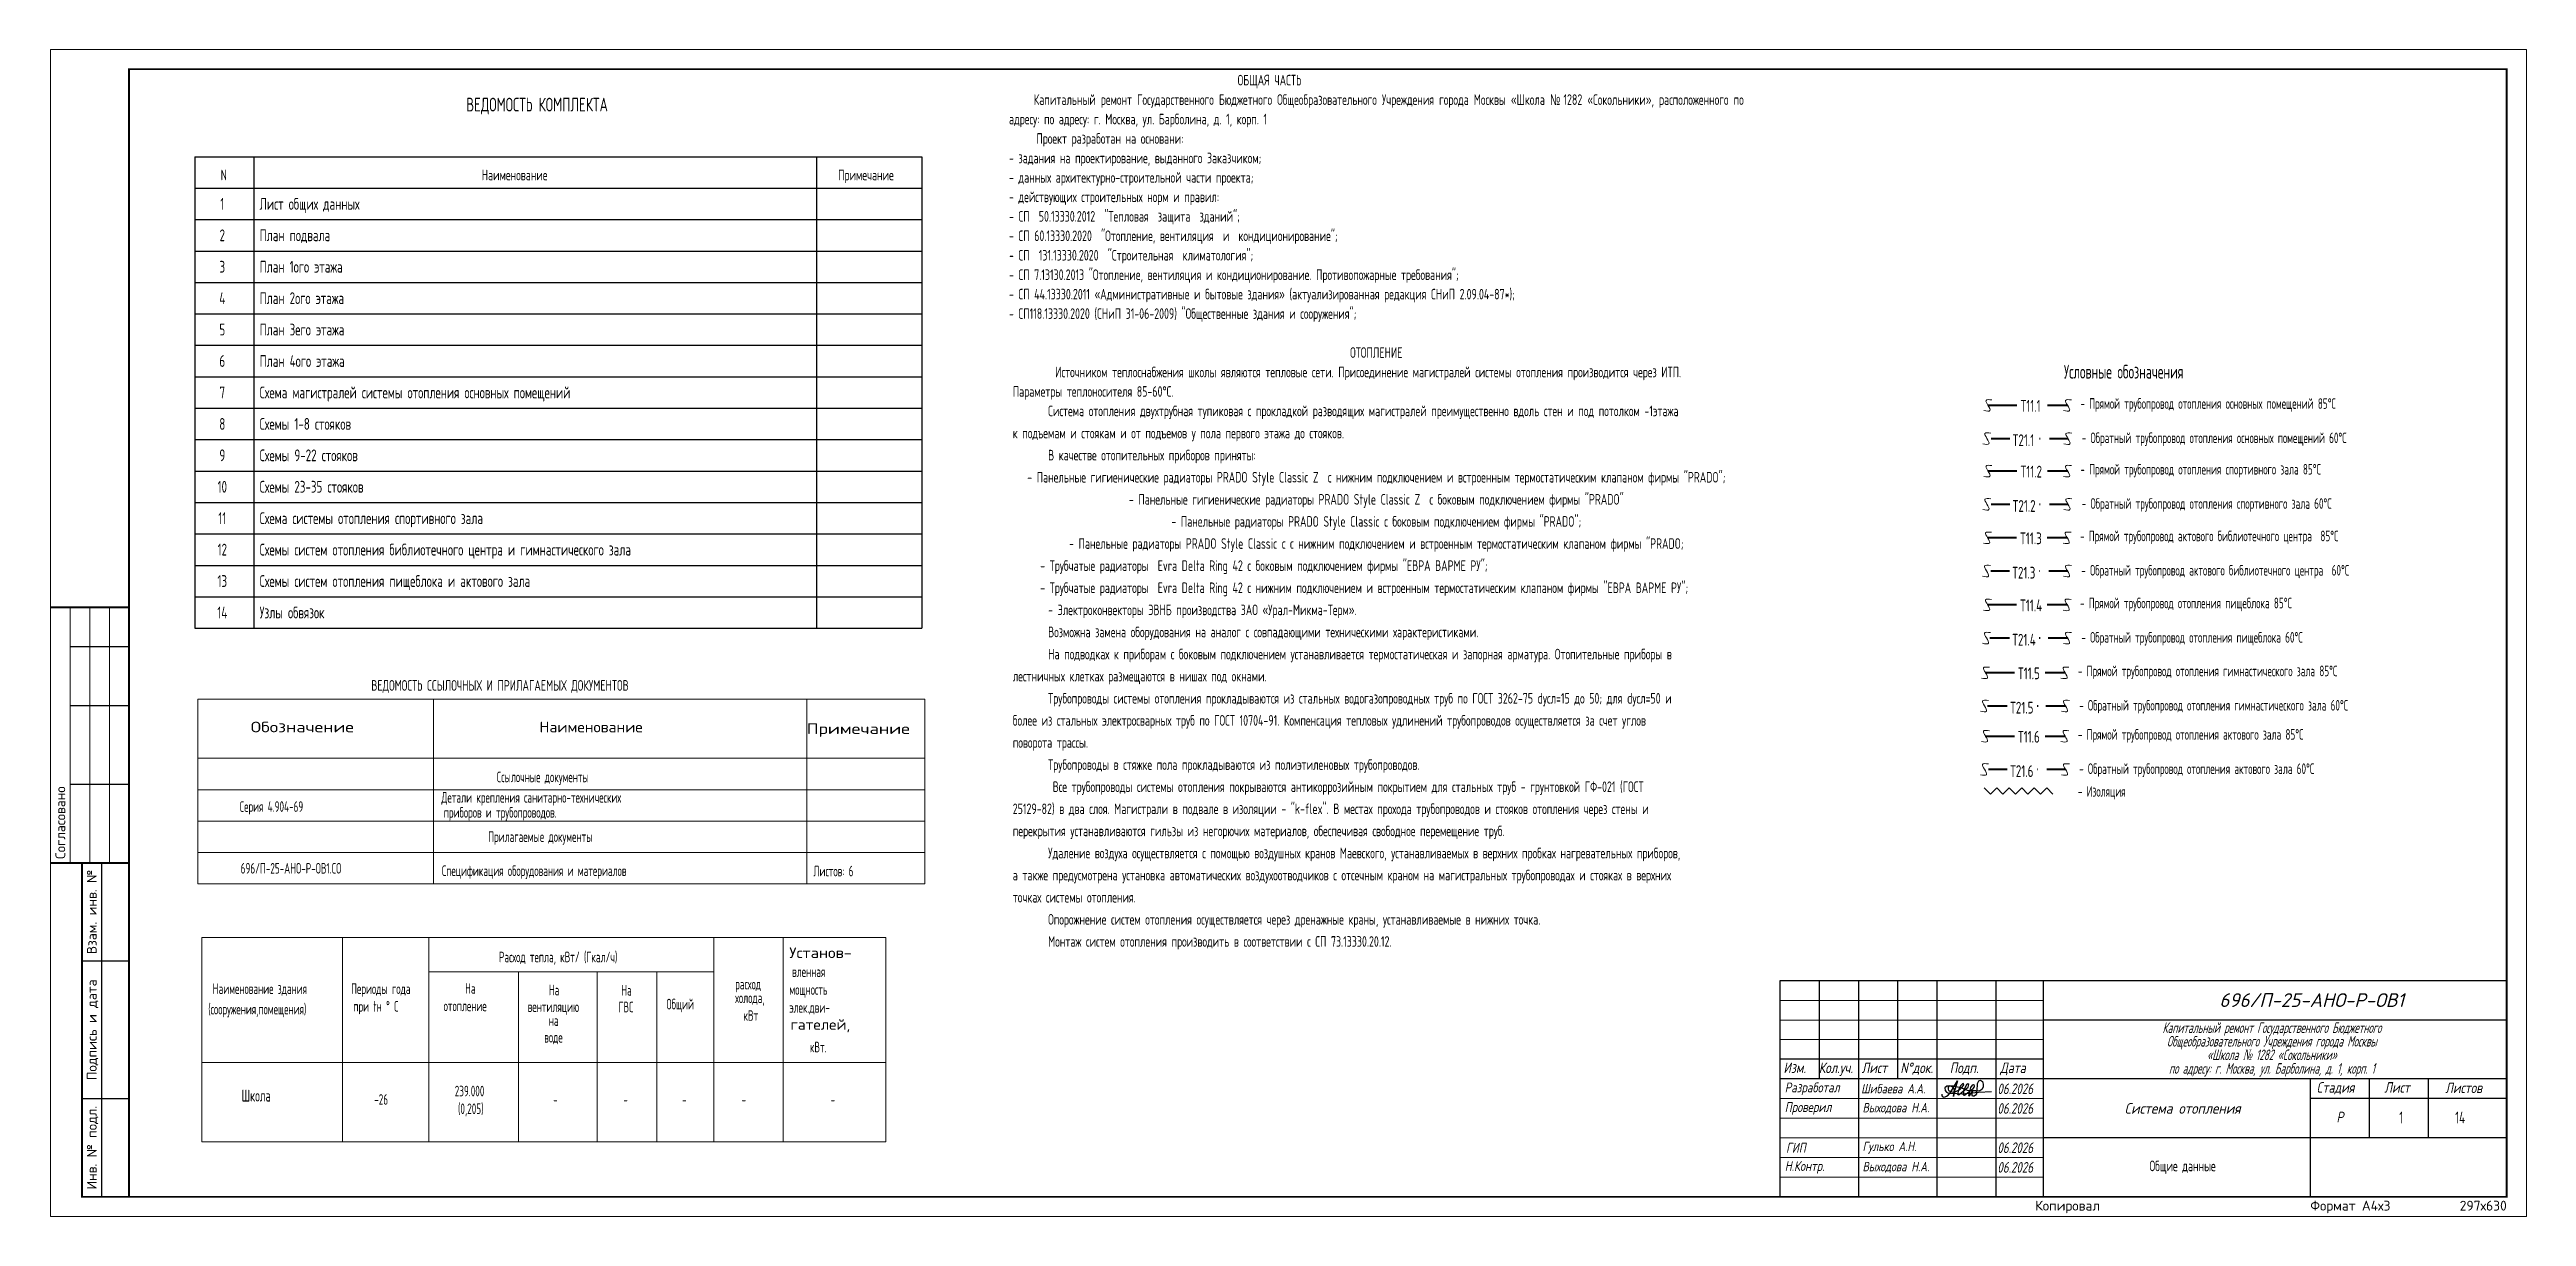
# Model space of a CAD drawing. Header units: millimetres. Extents: x -3929 to 624051, y 52832 to 514950.
# Drawn here: x 163606 to 226631, y 485250 to 514950 of the extents above; entities that cross this region are included whole.
import ezdxf
from ezdxf.enums import TextEntityAlignment as Align

# ---------------------------------------------------------------- set-up
doc = ezdxf.new("R2010")
doc.units = ezdxf.units.MM
doc.linetypes.add('GOST2.303 4', pattern=[7, 5, -2, 0])
doc.linetypes.add('Hidden', pattern=[7.14375, 4.7625, -2.38125])
for name, color, linetype, lineweight in [('2', 8, 'Continuous', 15), ('_надписи ОВ', 7, 'Continuous', 20), ('Shtamp', 7, 'Continuous', 35), ('АР-ШТАМП', 7, 'Continuous', 15), ('ОВ-ИЗОЛЯЦИЯ', 7, 'Continuous', 25), ('ОВ-рамка', 7, 'Continuous', 30), ('ТЕКСТ', 252, 'Continuous', 13), ('Текст ОВ', 7, 'Continuous', 25)]:
    doc.layers.add(name, color=color, linetype=linetype, lineweight=lineweight)
doc.layers.add('9_Форматы', color=7, linetype='Continuous')
doc.layers.add('т21.4', color=142, linetype='Continuous')
doc.layers.add('9_Форматы надписи', color=7, linetype='Continuous', plot=False)
for name, color, linetype, true_color in [('Подпись', 7, 'Continuous', 0x082cf7), ('т11.1', 1, 'Continuous', 0xff0000), ('т11.2', 7, 'Continuous', 0x6d366d), ('т11.3', 7, 'Continuous', 0xb82e00), ('т11.4', 7, 'Continuous', 0xd600d6), ('т11.5', 7, 'Continuous', 0x750000), ('т21.1', 5, 'Continuous', 0x0000ff), ('т21.2', 7, 'Continuous', 0x004285), ('т21.3', 7, 'Continuous', 0x005c45), ('т21.5', 7, 'Continuous', 0x000061)]:
    doc.layers.add(name, color=color, linetype=linetype, true_color=true_color)
doc.styles.add('ГОСТ', font='isocpeur.ttf', dxfattribs={"width": 0.8, "height": 250})
doc.styles.add('М2', font='isocpeui.ttf', dxfattribs={"width": 0.8})
doc.styles.add('РАЗМЕРНЫЙ', font='simplex.shx', dxfattribs={"width": 0.6, "oblique": 15})
doc.styles.add('СТИЛЬ', font='simplex.shx', dxfattribs={"width": 0.65})

msp = doc.modelspace()

# ---------------------------------------------------------------- texts
at = {"layer": '2', "color": 0, "style": 'СТИЛЬ'}
for s, height, width, p in [('ВЕДОМОСТЬ ССЫЛОЧНЫХ И ПРИЛАГАЕМЫХ ДОКУМЕНТОВ', 270, 0.65, (171792.567, 498630.656)), ('Детали крепления санитарно-технических', 270, 0.6, (173578.108, 495781.045)), ('Ссылочные документы', 270, 0.6, (174985.539, 496301.721)), ('Серия 4.904-69          ', 270, 0.6, (168444.674, 495547.377)), ('приборов и трубопроводов.', 270, 0.6, (173637.33, 495399.315)), ('Прилагаемые документы', 270, 0.6, (174765.539, 494781.821)), ('696/П-25-АНО-Р-ОВ1.СО', 270, 0.6, (168469.148, 493976.358)), ('Спецификация оборудования и материалов ', 270, 0.6, (173588.423, 493914.821)), ('Расход тепла, кВт/ (Гкал/ч)', 270, 0.6, (175041.714, 491719.246)), ('Наименование здания', 270, 0.6, (167756.99, 490912.046)), ('Периоды года', 270, 0.6, (171279.102, 490912.046)), ('На', 270, 0.6, (174178.881, 490918.146)), ('На', 270, 0.6, (176309.171, 490879.151)), ('На', 270, 0.6, (178151.013, 490871.85)), ('расход ', 270, 0.6, (181052.274, 491029.246)), ('мощность', 270, 0.6, (182430.168, 490890.054)), ('вленная', 270, 0.6, (182498.564, 491345.768)), ('(сооружения,помещения)', 270, 0.6, (167642.936, 490391.147)), ('при tн %%D С', 270, 0.6, (171336.402, 490463.646)), ('отопление', 270, 0.6, (173633.128, 490473.756)), ('вентиляцию', 270, 0.6, (175772.77, 490453.651)), ('ГВС', 270, 0.6, (178083.254, 490446.35)), ('Общий', 270, 0.6, (179302.274, 490519.246)), ('холода,', 270, 0.6, (181052.274, 490679.246)), ('кВт', 270, 0.6, (181262.274, 490229.246)), ('элек.дви-', 270, 0.6, (182430.168, 490434.339)), ('воде', 270, 0.6, (176192.801, 489675.505)), ('на', 270, 0.6, (176309.171, 490101.005)), ('кВт.', 270, 0.6, (182952.272, 489426.482)), ('Школа', 300, 0.6, (168492.446, 488175.5)), ('239.000', 270, 0.6, (173915.636, 488306.894)), ('-26', 270, 0.6, (171867.433, 488093.016)), ('(0,205)', 270, 0.6, (173997.513, 487856.617)), ('-', 270, 0.6, (176419.554, 488088.813)), ('-', 270, 0.6, (178206.453, 488088.813)), ('-', 270, 0.6, (179701.269, 488088.813)), ('-', 270, 0.6, (181213.263, 488088.813)), ('-', 270, 0.6, (183481.254, 488088.813))]:
    msp.add_text(s, height=height, dxfattribs=dict(at, width=width)).set_placement(p)
for s, width, p, p2 in [('Обозначение', 1.000817, (168725.823, 497571.721), (171350.823, 497571.721)), ('Наименование', 0.880029, (176072.123, 497571.721), (178697.123, 497571.721)), ('Примечание', 1.057858, (182872.023, 497529.821), (185497.023, 497529.821)), ('Установ-', 0.79746, (182430.168, 491826.482), (184019.392, 491826.482)), ('гателей,', 0.849656, (182461.009, 490000.19), (183979.467, 490000.19))]:
    msp.add_text(s, height=270, dxfattribs=dict(at, width=width)).set_placement(p, p2, align=Align.FIT)
at = {"layer": '2', "color": 7, "style": 'СТИЛЬ', "width": 0.6}
msp.add_text('Листов: 6', height=270, dxfattribs=at).set_placement((183043.819, 493905.485))
at = {"layer": '2', "color": 0, "char_height": 270, "attachment_point": 1, "line_spacing_factor": 1.1, "style": 'СТИЛЬ'}
for s, insert, width in [('\\pxqj;                                                  ОБЩАЯ ЧАСТЬ\\P     Капитальный ремонт Государственного Бюджетного Общеобразовательного Учреждения города Москвы «Школа {\\fArial|b0|i0|c204|p34;№ }1282 «Сокольники», расположенного по адресу: по адресу: г. Москва, ул. Барболина, д. 1, корп. 1\\P\\pa0.25,q*;      Проект разработан на основани: \\P\\pqj;- задания на проектирование, выданного Заказчиком;\\P- данных архитектурно-строительной части проекта;\\P- действующих строительных норм и правил:\\P- СП  50.13330.2012  "Тепловая  защита  зданий";\\P- СП 60.13330.2020  "Отопление, вентиляция  и  кондиционирование";\\P- СП  131.13330.2020  "Строительная  климатология"; \\P- СП 7.13130.2013 "Отопление, вентиляция и кондиционирование. Противопожарные требования";\\P- СП 44.13330.2011 «Административные и бытовые здания» (актуализированная редакция СНиП 2.09.04-87*);\\P- СП118.13330.2020 (СНиП 31-06-2009) "Общественные здания и сооружения";\\P\\pq*;\\P                                                                                      ', (188018.369, 514305.08, -288.493), 18639.8423), ('\\pxqc;{\\C7;ОТОПЛЕНИЕ\\P\\pq*;\\A1;^IИсточником теплоснабжения школы являются тепловые сети. Присоединение магистралей системы отопления производится через ИТП. Параметры теплоносителя 85-60%%DС.\\P\\pi3.3333,sm1.25,ql;\\A0;Система отопления двухтрубная тупиковая с прокладкой разводящих магистралей преимущественно вдоль стен и под потолком -1этажа к подъемам и стоякам и от подъемов у пола первого этажа до стояков. \\Fromans|c204;\\PВ качестве отопительных приборов приняты:\\P- }Панельные гигиенические радиаторы PRADO Style Classic Z  с нижним подключением и встроенным термостатическим клапаном фирмы "PRADO";\\P- Панельные гигиенические радиаторы PRADO Style Classic Z  с боковым подключением фирмы "PRADO"\\P- Панельные радиаторы PRADO Style Classic с боковым подключением фирмы "PRADO";\\P- Панельные радиаторы PRADO Style Classic с с нижним подключением и встроенным термостатическим клапаном фирмы "PRADO;\\P\\pi0,s*,q*;      - Трубчатые радиаторы  Evra Delta Ring 42 с боковым подключением фирмы "ЕВРА ВАРМЕ РУ";\\P      - Трубчатые радиаторы  Evra Delta Ring 42 с нижним подключением и встроенным термостатическим клапаном фирмы "ЕВРА ВАРМЕ РУ";\\P\\pi3.3333,sm1.25,ql;- Электроконвекторы ЭВНБ производства ЗАО «Урал-Микма-Терм».{\\C7;\\PВозможна замена оборудования на аналог с совпадающими техническими характеристиками.\\P\\pq*;На подводках к приборам с боковым подключением устанавливается термостатическая и запорная арматура. Отопительные приборы в лестничных клетках размещаются в нишах под окнами\\Fromans|c204;. \\P\\pql;Трубопроводы системы отопления прокладываются из стальных водогазопроводных труб по ГОСТ 3262-75 dусл=15 до 50; для dусл=50 и более из стальных электросварных труб по ГОСТ 10704-91. }Компенсация тепловых удлинений трубопроводов осуществляется за счет углов поворота трассы.{\\Fromans|c204;\\C7; \\PТрубопроводы в стяжке пола прокладываются из полиэтиленовых трубопроводов\\A1;.\\P\\A0; Все трубопроводы системы отопления покрываются антикоррозийным покрытием для стальных труб - грунтовкой ГФ-021 (ГОСТ 25129-82) в два слоя. Магистрали в подвале в изоляции - "\\Fromans|c0;k-flex\\Fromans|c204;". В местах прохода трубопроводов и стояков отопления через стены и перекрытия устанавливаются гильзы из негорючих материалов, обеспечивая свободное перемещение труб.    \\PУдаление воздуха осуществляется с помощью воздушных кранов Маевского, устанавливаемых в верхних пробках нагревательных приборов, а также предусмотрена установка автоматических воздухоотводчиков с отсечным краном на магистральных трубопроводах и стояках в верхних точках системы отопления.\\P}Опорожнение систем отопления осуществляется через дренажные краны, устанавливаемые в нижних точка.{\\Fromans|c204;\\C7;\\P}Монтаж систем отопления производить в соответствии с СП 73.13330.20.12. \\P{\\Fromans|c204;\\C7;\\P\\P\\pqj;\\fISOCPEUR|b0|i1|c204|p34;\\W1;\\C256;\\P\\pi0,s*;\\A1;\\Fromans|c204;\\W0.65;\\C7;\\P^I\\P\\C4;\\P\\C256;\\P\\C40;\\c3266552;\\P\\Fsimplex|c204;\\C0;^I}', (188115.063, 507372.309), 18500.33307)]:
    msp.add_mtext(s, dxfattribs=dict(at, insert=insert, width=width))
at = {"layer": '_надписи ОВ', "ltscale": 10, "style": 'СТИЛЬ', "width": 0.6}
for s, height, p in [('Условные обозначения', 350, (214861.368, 506575.448)), ('- Прямой трубопровод отопления основных помещений 85%%DС', 270, (215281.263, 505804.698)), ('- Обратный трубопровод отопления основных помещений 60%%DС', 270, (215314.507, 504931.667)), ('- Прямой трубопровод отопления спортивного зала 85%%DС', 270, (215281.263, 504132.492)), ('- Обратный трубопровод отопления спортивного зала 60%%DС', 270, (215314.507, 503259.462)), ('- Прямой трубопровод актового библиотечного центра  85%%DС', 270, (215270.726, 502434.292)), ('- Обратный трубопровод актового библиотечного центра  60%%DС', 270, (215303.97, 501561.262)), ('- Прямой трубопровод отопления пищеблока 85%%DС', 270, (215270.726, 500727.726)), ('- Обратный трубопровод отопления пищеблока 60%%DС', 270, (215303.97, 499854.696)), ('- Прямой трубопровод отопления гимнастического зала 85%%DС', 270, (215217.082, 498998.443)), ('- Обратный трубопровод отопления гимнастического зала 60%%DС', 270, (215250.327, 498125.413)), ('- Прямой трубопровод отопления актового зала 85%%DС', 270, (215217.082, 497384.255)), ('- Обратный трубопровод отопления актового зала 60%%DС', 270, (215250.327, 496511.225)), (' - Изоляция', 270, (215110.24, 495933.867))]:
    msp.add_text(s, height=height, dxfattribs=at).set_placement(p)
at = {"layer": '_надписи ОВ', "ltscale": 10, "char_height": 300, "width": 16480.02357, "attachment_point": 1, "line_spacing_factor": 0.7, "style": 'СТИЛЬ'}
for s, insert in [('Т11.1', (213757.829, 506028.923)), ('Т21.1 ', (213558.729, 505154.954)), ('Т11.2', (213757.829, 504356.718)), ('Т21.2 ', (213558.729, 503482.748)), ('Т11.3', (213747.292, 502658.517)), ('Т21.3 ', (213548.192, 501784.548)), ('Т11.4', (213747.292, 500951.952)), ('Т21.4 ', (213548.192, 500077.983)), ('Т11.5', (213693.649, 499222.669)), ('Т21.5 ', (213494.549, 498348.7)), ('Т11.6', (213693.649, 497608.481)), ('Т21.6 ', (213494.549, 496734.511))]:
    msp.add_mtext(s, dxfattribs=dict(at, insert=insert))
at = {"layer": 'ТЕКСТ', "transparency": 33554687, "attachment_point": 5, "style": 'СТИЛЬ'}
for s, insert, char_height, width in [('\\pxi1,sm0.75;{\\C7;1}', (223293.692, 487768.384), 300, 6768.52482), ('\\pxi1,sm0.75;{\\C7;14}', (224793.688, 487768.384), 300, 6768.52482), ('\\pxi1,sm0.75;{\\C7;Общие данные}', (217746.454, 486499.657), 270, 6535.64473)]:
    msp.add_mtext(s, dxfattribs=dict(at, insert=insert, char_height=char_height, width=width))
at = {"layer": 'Текст ОВ', "color": 7, "linetype": 'Continuous', "lineweight": 25, "style": 'СТИЛЬ', "width": 0.65}
msp.add_text('ВЕДОМОСТЬ КОМПЛЕКТА ', height=350, dxfattribs=at).set_placement((174209.103, 513372.75))
at = {"layer": 'Текст ОВ', "style": 'СТИЛЬ', "width": 0.65}
for s, p in [('N', (167961.543, 511621.512)), ('Наименование', (174601.273, 511621.512)), ('Примечание', (183671.799, 511621.512))]:
    msp.add_text(s, height=270, dxfattribs=at).set_placement(p)
for s, p in [('1', (168001.273, 511021.512)), ('2', (168001.273, 510221.512)), ('3', (168001.273, 509421.512)), ('4', (168001.273, 508621.512)), ('5', (168001.273, 507821.512)), ('6', (168001.273, 507021.512)), ('7', (168001.273, 506221.512)), ('8', (168001.273, 505421.512)), ('9', (168001.273, 504621.512)), ('10', (168001.273, 503821.512)), ('11', (168001.273, 503021.512)), ('12', (168001.273, 502221.512)), ('13', (168001.273, 501421.512)), ('14', (168001.273, 500621.512))]:
    msp.add_text(s, height=300, dxfattribs=at).set_placement(p, align=Align.MIDDLE_CENTER)
for s, p in [('Лист общих данных', (168951.273, 511021.512)), ('План подвала ', (168951.273, 510221.512)), ('План 1ого этажа', (168951.273, 509421.512)), ('План 2ого этажа', (168951.273, 508621.512)), ('План 3его этажа', (168951.273, 507821.512)), ('План 4ого этажа', (168951.273, 507021.512)), ('Схема магистралей системы отопления основных помещений ', (168951.273, 506221.512)), ('Схемы 1-8 стояков ', (168951.273, 505421.512)), ('Схемы 9-22 стояков ', (168951.273, 504621.512)), ('Схемы 23-35 стояков ', (168951.273, 503821.512)), ('Схема системы отопления спортивного зала ', (168951.273, 503021.512)), ('Схемы систем отопления библиотечного центра и гимнастического зала ', (168951.273, 502221.512)), ('Схемы систем отопления пищеблока и актового зала ', (168951.273, 501421.512)), ('Узлы обвязок ', (168951.273, 500621.512))]:
    msp.add_text(s, height=300, dxfattribs=at).set_placement(p, align=Align.MIDDLE_LEFT)

# ---------------------------------------------------------------- blocks, each defined once
blk = doc.blocks.new('*U3000')
at = {"layer": '9_Форматы', "color": 7, "linetype": 'Continuous', "lineweight": 9, "ltscale": 100}
blk.add_lwpolyline([(5, -5), (5, 292), (-625, 292), (-625, -5)], close=True, dxfattribs=at)
at = {"layer": '9_Форматы', "color": 7, "linetype": 'Continuous', "lineweight": 9, "ltscale": 100, "const_width": 0.5}
blk.add_lwpolyline([(0, 0), (0, 287), (-605, 287), (-605, 0)], close=True, dxfattribs=at)
at = {"layer": '9_Форматы', "color": 7, "linetype": 'Continuous', "lineweight": 9, "ltscale": 100}
for points, const_width in [([(-605, 150), (-625, 150)], 0.5), ([(-620, 85), (-620, 150)], 0.3), ([(-605, 140), (-620, 140)], 0.3), ([(-605, 125), (-620, 125)], 0.3), ([(-605, 105), (-620, 105)], 0.3), ([(-605, 85), (-625, 85)], 0.5), ([(-605, 0), (-617, 0), (-617, 85), (-617, 85)], 0.5), ([(-612, 0), (-612, 85)], 0.3), ([(-617, 60), (-605, 60)], 0.3), ([(-617, 25), (-605, 25)], 0.3)]:
    blk.add_lwpolyline(points, dxfattribs=dict(at, const_width=const_width))
for points in [[(-615, 85), (-615, 150)], [(-610, 85), (-610, 150)], [(-610, 85), (-610, 150)]]:
    blk.add_lwpolyline(points, dxfattribs=at)
at = {"layer": '9_Форматы', "color": 7, "linetype": 'Continuous', "lineweight": 9, "ltscale": 100, "style": 'ГОСТ'}
blk.add_text('Согласовано', height=2.5, rotation=90, dxfattribs=at).set_placement((-621.25, 86))
for s, p in [('Взам. инв. №', (-614.5, 72.5)), ('Подпись и дата', (-614.5, 42.5)), ('Инв. № подл.', (-614.5, 12.5))]:
    blk.add_text(s, height=2.5, rotation=90, dxfattribs=at).set_placement(p, align=Align.MIDDLE_CENTER)
at = {"layer": '9_Форматы', "color": 7, "style": 'ГОСТ'}
for s, p in [('Копировал', (-120, -1)), ('Формат А4х3', (-50, -1))]:
    blk.add_text(s, height=2.5, dxfattribs=at).set_placement(p, align=Align.TOP_LEFT)
at = {"layer": '9_Форматы надписи', "color": 7, "style": 'ГОСТ'}
blk.add_text('297х630', height=2.5, dxfattribs=at).set_placement((0, -3.5), align=Align.RIGHT)
blk = doc.blocks.new('Штамп 22-РД-Б1-Р1-ОВ.1')
at = {"layer": 'АР-ШТАМП', "lineweight": 30, "transparency": 33554687}
blk.add_lwpolyline([(-18500, 0), (0, 0), (0, 5500), (-18500, 5500)], close=True, dxfattribs=at)
for points in [[(-17500, 5500), (-17500, 3000)], [(-16500, 5500), (-16500, 0)], [(-15500, 5500), (-15500, 3000)], [(-14500, 5500), (-14500, 0)], [(-13000, 5500), (-13000, 0)], [(-11800, 5500), (-11800, 0)], [(0, 4500), (-11800, 4500), (-11800, 4500)], [(-11800, 3500), (-18500, 3500)], [(-11800, 3000), (-18500, 3000)], [(0, 3000), (-11800, 3000), (-11800, 3000)], [(-5000, 3000), (-5000, 0)], [(-3500, 3000), (-3500, 1500)], [(-2000, 3000), (-2000, 1500)], [(0, 2500), (-5000, 2500)], [(0, 1500), (-11800, 1500), (-11800, 1500)]]:
    blk.add_lwpolyline(points, dxfattribs=at)
at = {"layer": 'АР-ШТАМП', "lineweight": 15, "transparency": 33554687}
for points in [[(-11800, 5000), (-18500, 5000)], [(-11800, 4500), (-18500, 4500)], [(-11800, 4000), (-18500, 4000)], [(-11800, 2500), (-18500, 2500)], [(-11800, 2000), (-18500, 2000)], [(-11800, 1500), (-18500, 1500)], [(-11800, 1000), (-18500, 1000)], [(-11800, 500), (-18500, 500)]]:
    blk.add_lwpolyline(points, dxfattribs=at)
at = {"layer": 'Подпись', "linetype": 'Continuous'}
blk.add_lwpolyline([(-14376, 2617), (-14374, 2584), (-14364, 2561), (-14345, 2542), (-14323, 2536), (-14290, 2542), (-14259, 2558), (-14218, 2591), (-14159, 2653), (-13975, 2948), (-14064, 2666), (-14079, 2550), (-14056, 2734), (-14097, 2794), (-14145, 2818), (-14193, 2822), (-14216, 2789), (-14218, 2743), (-14204, 2703), (-14168, 2687), (-14124, 2669), (-14055, 2667), (-14002, 2687), (-13951, 2714), (-13904, 2752), (-13865, 2785), (-13836, 2826), (-13816, 2848), (-13821, 2882), (-13851, 2878), (-13903, 2822), (-13932, 2759), (-13961, 2677), (-13973, 2612), (-13963, 2592), (-13936, 2606), (-13779, 2735), (-13708, 2794), (-13690, 2861), (-13710, 2878), (-13748, 2852), (-13814, 2727), (-13829, 2595), (-13802, 2591), (-13579, 2753), (-13546, 2800), (-13547, 2836), (-13570, 2852), (-13602, 2845), (-13648, 2785), (-13676, 2683), (-13694, 2578), (-13672, 2574), (-13650, 2610), (-13616, 2663), (-13575, 2705), (-13535, 2707), (-13509, 2709), (-13491, 2684), (-13495, 2623), (-13521, 2590), (-13555, 2566), (-13593, 2565), (-13600, 2579), (-13601, 2638), (-13584, 2696), (-13575, 2705), (-13509, 2709), (-13491, 2684), (-13479, 2701), (-13472, 2884), (-13436, 2950), (-13389, 2971), (-13345, 2931), (-13328, 2868), (-13326, 2790), (-13355, 2730), (-13410, 2696), (-13618, 2691), (-13719, 2710), (-13806, 2741), (-13867, 2763), (-13911, 2779), (-13977, 2793), (-14075, 2813), (-14248, 2815), (-14298, 2772), (-14295, 2705), (-14255, 2662), (-14202, 2639), (-13997, 2626), (-13852, 2624), (-13699, 2642), (-13442, 2665), (-13114, 2682)], dxfattribs=at)
at = {"layer": 'Shtamp', "color": 7, "ltscale": 33.333333, "style": 'М2'}
blk.add_text('696/П-25-АНО-Р-ОВ1', height=350, dxfattribs=at).set_placement((-7314, 4832))
at = {"layer": 'Shtamp', "ltscale": 33.333333, "style": 'М2', "width": 0.8}
for s, p in [('Изм.', (-18406, 3149)), ('Кол.уч.', (-17506, 3149)), ('Лист ', (-16417, 3149)), ('N°док.', (-15430, 3149)), ('Подп.', (-14174, 3149)), ('Дата', (-12892, 3149)), ('Cтадия', (-4844, 2649)), ('Лист ', (-3117, 2649)), ('Листов', (-1567, 2639)), ('Р', (-4334, 1896))]:
    blk.add_text(s, height=270, dxfattribs=at).set_placement(p)
at = {"layer": 'Shtamp', "color": 7, "ltscale": 33.333333, "style": 'М2', "width": 0.75}
for p in [(-12960, 2615), (-12960, 2115), (-12960, 1115), (-12960, 615)]:
    blk.add_text('06.2026', height=270, dxfattribs=at).set_placement(p)
at = {"layer": 'Shtamp', "ltscale": 33.333333, "char_height": 270, "attachment_point": 5, "line_spacing_factor": 0.768}
for s, insert, width, style in [('\\pxl1.18333,r1.7625,qc;Капитальный ремонт Государственного Бюджетного \\PОбщеобразовательного Учреждения города Москвы \\P«Школа {\\fTimes New Roman|b0|i0|c204|p18;№} 1282 «Сокольники» \\Pпо адресу: г. Москва, ул. Барболина, д. 1, корп. 1', (-5900, 3750), 11799.97, 'РАЗМЕРНЫЙ'), ('\\pxi1,sm0.75;{\\W0.9;\\C7;Система отопления}', (-8384, 2250), 6643.18, 'М2')]:
    blk.add_mtext(s, dxfattribs=dict(at, insert=insert, width=width, style=style))
at = {"layer": 'Shtamp', "color": 18, "ltscale": 100, "true_color": 0x000000, "width": 2000, "attachment_point": 4, "style": 'М2'}
for s, insert, char_height in [('\\pxi0.002,t0;{\\W0.8;\\C256; Разработал}', (-18500, 2750), 250), ('{\\W0.8;\\C256;Шибаева А.А.}', (-16429, 2752), 240), ('\\pxi0.002,t0;{\\W0.8;\\C256; Проверил}', (-18500, 2250), 250), ('\\pxi0.002,t0;{\\W0.8;\\C256;ГИП}', (-18339, 1250), 250), ('\\pxi0.002,t0;{\\W0.8;\\C256; Н.Контр.}', (-18500, 750), 250)]:
    blk.add_mtext(s, dxfattribs=dict(at, insert=insert, char_height=char_height))
at = {"layer": 'Shtamp', "color": 1, "ltscale": 100, "true_color": 0xff0000, "char_height": 240, "width": 2000, "attachment_point": 4, "style": 'М2'}
for s, insert in [('{\\C256;Выходова Н.А.}', (-16393, 2250)), ('{\\C256;Гулько А.Н.}', (-16393, 1250)), ('{\\C256;Выходова Н.А.}', (-16393, 750))]:
    blk.add_mtext(s, dxfattribs=dict(at, insert=insert))

# ---------------------------------------------------------------- linework, layer by layer
at = {"layer": '2', "color": 0}
for p, q in [((185878.423, 498411.721), (167378.423, 498411.721)), ((167378.423, 498411.721), (167378.423, 493711.721)), ((173378.423, 498411.721), (173378.423, 493711.721)), ((182878.423, 498411.721), (182878.423, 493711.721)), ((185878.423, 498411.721), (185878.423, 493711.721)), ((185878.423, 496911.721), (167378.423, 496911.721)), ((185878.423, 496111.721), (167378.423, 496111.721)), ((185878.423, 495311.721), (167378.423, 495311.721)), ((185878.423, 494511.721), (167378.423, 494511.721)), ((185878.423, 493711.721), (167378.423, 493711.721)), ((184881.581, 492350.979), (167479.841, 492350.979)), ((167479.841, 492350.979), (167479.841, 487147.703)), ((171058.761, 492350.979), (171058.761, 487147.703)), ((173255.86, 492350.979), (173255.86, 487147.703)), ((180509.497, 492350.979), (180509.497, 487147.703)), ((182269.881, 492350.979), (182269.881, 487147.703)), ((184881.581, 492350.979), (184881.581, 487147.703)), ((173255.86, 491478.279), (180509.497, 491478.279)), ((175537.165, 491478.279), (175537.165, 487147.703)), ((177539.36, 491478.279), (177539.36, 487147.703)), ((179054.786, 491478.279), (179054.786, 487147.703)), ((184881.581, 489171.879), (167479.841, 489171.879)), ((184881.581, 487147.703), (167479.841, 487147.703)), ((184881.581, 487147.703), (167479.841, 487147.703))]:
    msp.add_line(p, q, dxfattribs=at)
at = {"layer": '_надписи ОВ', "ltscale": 10}
for points in [[(212825.961, 505759.103), (212980.144, 505759.206), (212928.33, 505898.975), (212878.974, 506021.157), (213029.678, 506033.323)], [(214850.741, 505758.731), (215004.924, 505758.834), (214953.11, 505898.602), (214903.754, 506020.785), (215054.458, 506032.951)], [(212798.961, 504913.715), (212953.144, 504913.818), (212901.33, 505053.587), (212851.974, 505175.769), (213002.678, 505187.935)], [(214860.355, 504913.341), (215014.538, 504913.443), (214962.724, 505053.212), (214913.368, 505175.394), (215064.072, 505187.56)], [(212825.961, 504086.898), (212980.144, 504087.001), (212928.33, 504226.769), (212878.974, 504348.952), (213029.678, 504361.118)], [(214850.741, 504086.526), (215004.924, 504086.628), (214953.11, 504226.397), (214903.754, 504348.579), (215054.458, 504360.745)], [(212798.961, 503241.51), (212953.144, 503241.612), (212901.33, 503381.381), (212851.974, 503503.563), (213002.678, 503515.73)], [(214860.355, 503241.135), (215014.538, 503241.238), (214962.724, 503381.007), (214913.368, 503503.189), (215064.072, 503515.355)], [(212815.424, 502388.698), (212969.607, 502388.8), (212917.793, 502528.569), (212868.437, 502650.751), (213019.141, 502662.917)], [(214840.204, 502388.325), (214994.387, 502388.428), (214942.573, 502528.196), (214893.217, 502650.379), (215043.921, 502662.545)], [(212788.424, 501543.309), (212942.607, 501543.412), (212890.793, 501683.181), (212841.437, 501805.363), (212992.141, 501817.529)], [(214849.818, 501542.935), (215004.001, 501543.037), (214952.187, 501682.806), (214902.831, 501804.989), (215053.535, 501817.155)], [(212815.424, 500682.132), (212969.607, 500682.235), (212917.793, 500822.003), (212868.437, 500944.186), (213019.141, 500956.352)], [(214840.204, 500681.76), (214994.387, 500681.862), (214942.573, 500821.631), (214893.217, 500943.813), (215043.921, 500955.979)], [(212788.424, 499836.744), (212942.607, 499836.847), (212890.793, 499976.615), (212841.437, 500098.798), (212992.141, 500110.964)], [(214849.818, 499836.369), (215004.001, 499836.472), (214952.187, 499976.241), (214902.831, 500098.423), (215053.535, 500110.589)], [(212761.78, 498952.849), (212915.963, 498952.952), (212864.149, 499092.72), (212814.793, 499214.903), (212965.497, 499227.069)], [(214786.56, 498952.477), (214940.743, 498952.579), (214888.929, 499092.348), (214839.573, 499214.53), (214990.277, 499226.696)], [(212734.78, 498107.461), (212888.963, 498107.564), (212837.149, 498247.332), (212787.793, 498369.515), (212938.497, 498381.681)], [(214796.174, 498107.087), (214950.357, 498107.189), (214898.543, 498246.958), (214849.187, 498369.14), (214999.891, 498381.306)], [(212761.78, 497338.661), (212915.963, 497338.764), (212864.149, 497478.532), (212814.793, 497600.715), (212965.497, 497612.881)], [(214786.56, 497338.289), (214940.743, 497338.391), (214888.929, 497478.16), (214839.573, 497600.342), (214990.277, 497612.508)], [(212734.78, 496493.273), (212888.963, 496493.375), (212837.149, 496633.144), (212787.793, 496755.326), (212938.497, 496767.493)], [(214796.174, 496492.898), (214950.357, 496493.001), (214898.543, 496632.77), (214849.187, 496754.952), (214999.891, 496767.118)]]:
    msp.add_spline(points, degree=3, dxfattribs=at)
at = {"layer": 'ОВ-ИЗОЛЯЦИЯ', "color": 7, "linetype": 'ByBlock'}
msp.add_lwpolyline([(212832.642, 496157.53), (212991.741, 495998.431), (213150.84, 496157.53), (213309.939, 495998.431), (213469.038, 496157.53), (213628.137, 495998.431), (213787.236, 496157.53), (213946.335, 495998.431), (214105.434, 496157.53), (214264.533, 495998.431), (214423.632, 496157.53), (214582.731, 495998.431)], dxfattribs=at)
at = {"layer": 'т11.1', "lineweight": 40}
for p, q in [((213666.415, 505889.778), (212924.136, 505889.909)), ((214958.53, 505889.535), (214444.562, 505889.649))]:
    msp.add_line(p, q, dxfattribs=at)
at = {"layer": 'т11.1', "color": 233, "lineweight": 40}
for p, q in [((213602.234, 497469.336), (212859.955, 497469.467)), ((214894.349, 497469.092), (214380.381, 497469.206))]:
    msp.add_line(p, q, dxfattribs=at)
at = {"layer": 'т11.2', "lineweight": 40}
for p, q in [((213666.415, 504217.573), (212924.136, 504217.704)), ((214958.53, 504217.329), (214444.562, 504217.443))]:
    msp.add_line(p, q, dxfattribs=at)
at = {"layer": 'т11.3', "lineweight": 40}
for p, q in [((213655.877, 502519.372), (212913.598, 502519.503)), ((214947.993, 502519.129), (214434.025, 502519.243))]:
    msp.add_line(p, q, dxfattribs=at)
at = {"layer": 'т11.4', "lineweight": 40}
for p, q in [((213655.877, 500812.807), (212913.598, 500812.938)), ((214947.993, 500812.563), (214434.025, 500812.677))]:
    msp.add_line(p, q, dxfattribs=at)
at = {"layer": 'т11.5', "lineweight": 40}
for p, q in [((213602.234, 499083.524), (212859.955, 499083.655)), ((214894.349, 499083.28), (214380.381, 499083.394))]:
    msp.add_line(p, q, dxfattribs=at)
at = {"layer": 'т21.1', "linetype": 'Hidden', "lineweight": 40, "ltscale": 100}
for p, q in [((213484.688, 505044.391), (212906.749, 505044.519)), ((214968.143, 505044.144), (214241.313, 505044.424))]:
    msp.add_line(p, q, dxfattribs=at)
at = {"layer": 'т21.1', "color": 165, "linetype": 'Hidden', "lineweight": 40, "ltscale": 100, "true_color": 0x5e67af}
for p, q in [((213420.507, 496623.948), (212842.569, 496624.077)), ((214903.963, 496623.702), (214177.132, 496623.981))]:
    msp.add_line(p, q, dxfattribs=at)
at = {"layer": 'т21.2', "linetype": 'Hidden', "lineweight": 40, "ltscale": 100}
for p, q in [((213484.688, 503372.185), (212906.749, 503372.314)), ((214968.143, 503371.939), (214241.313, 503372.218))]:
    msp.add_line(p, q, dxfattribs=at)
at = {"layer": 'т21.3', "linetype": 'Hidden', "lineweight": 40, "ltscale": 100}
for p, q in [((213474.151, 501673.985), (212896.212, 501674.113)), ((214957.606, 501673.739), (214230.776, 501674.018))]:
    msp.add_line(p, q, dxfattribs=at)
at = {"layer": 'т21.4', "linetype": 'GOST2.303 4', "lineweight": 40, "ltscale": 100}
for p, q in [((213474.151, 499967.42), (212896.212, 499967.548)), ((214957.606, 499967.173), (214230.776, 499967.453))]:
    msp.add_line(p, q, dxfattribs=at)
at = {"layer": 'т21.5', "linetype": 'GOST2.303 4', "lineweight": 40, "ltscale": 100}
for p, q in [((213420.507, 498238.137), (212842.569, 498238.265)), ((214903.963, 498237.89), (214177.132, 498238.17))]:
    msp.add_line(p, q, dxfattribs=at)
at = {"layer": 'Текст ОВ', "lineweight": 25}
for p, q in [((167301.273, 512221.512), (167301.273, 500221.512)), ((167301.273, 512221.512), (185801.273, 512221.512)), ((168801.273, 512221.512), (168801.273, 500221.512)), ((183120.697, 512221.512), (183120.697, 500221.512)), ((185801.273, 512221.512), (185801.273, 500221.512)), ((167301.273, 511421.512), (185801.273, 511421.512)), ((167301.273, 510621.512), (185801.273, 510621.512)), ((167301.273, 509821.512), (185801.273, 509821.512)), ((167301.273, 509021.512), (185801.273, 509021.512)), ((167301.273, 508221.512), (185801.273, 508221.512)), ((167301.273, 507421.512), (185801.273, 507421.512)), ((167301.273, 506621.512), (185801.273, 506621.512)), ((167301.273, 505821.512), (185801.273, 505821.512)), ((167301.273, 505021.512), (185801.273, 505021.512)), ((167301.273, 504221.512), (185801.273, 504221.512)), ((167301.273, 503421.512), (185801.273, 503421.512)), ((167301.273, 502621.512), (185801.273, 502621.512)), ((167301.273, 501821.512), (185801.273, 501821.512)), ((167301.273, 501021.512), (185801.273, 501021.512)), ((167301.273, 500221.512), (185801.273, 500221.512))]:
    msp.add_line(p, q, dxfattribs=at)

# ---------------------------------------------------------------- block references
at = {"transparency": 33554687}
msp.add_blockref('Штамп 22-РД-Б1-Р1-ОВ.1', (226130.704, 485749.659), dxfattribs=at)
at = {"layer": 'ОВ-рамка', "ltscale": 100, "transparency": 33554687, "xscale": 100, "yscale": 100, "zscale": 100}
msp.add_blockref('*U3000', (226130.704, 485749.659), dxfattribs=at)

msp.set_redraw_order([(e.dxf.handle, doc.entitydb.next_handle()) for e in msp.query("TEXT MTEXT ATTDEF DIMENSION ARC_DIMENSION")])  # texts and dimensions are drawn at this point

doc.saveas('drawing.dxf')
